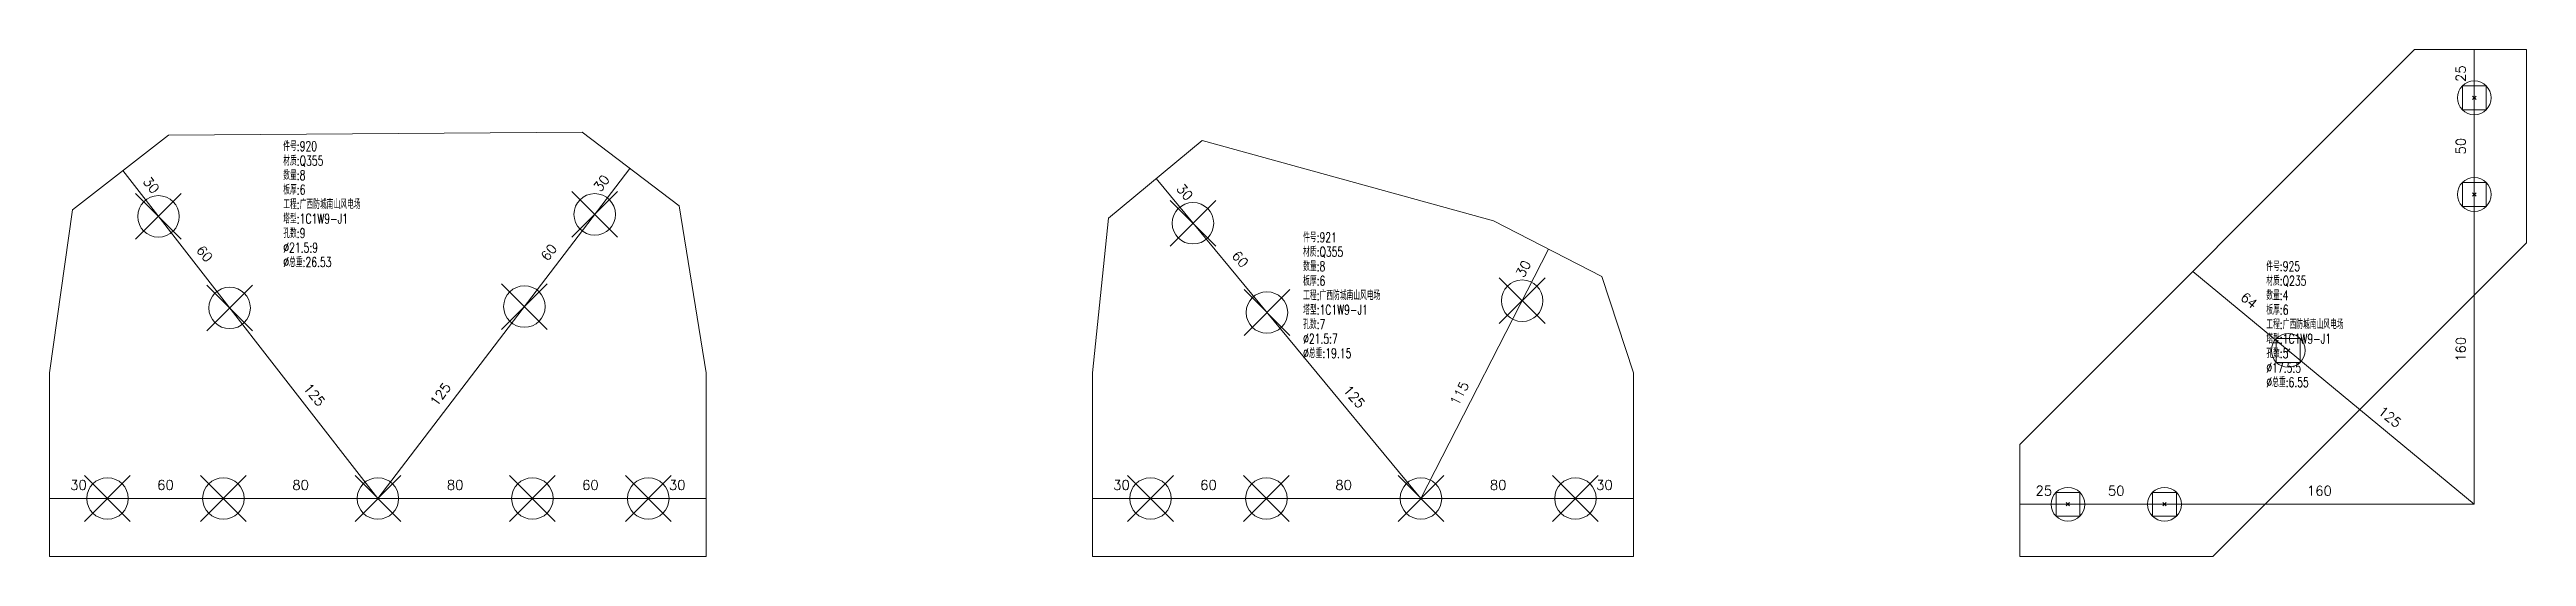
# Model space of a CAD drawing. Extents: x -105 to 10956, y -4548 to 9487.
# Drawn here: x 2778 to 4060, y 986 to 1249 of the extents above; entities that cross this region are included whole.
import ezdxf
from ezdxf.enums import TextEntityAlignment as Align

# ---------------------------------------------------------------- set-up
doc = ezdxf.new("R2010")
doc.units = 0
doc.header["$MEASUREMENT"] = 0
doc.layers.add('1', color=7, linetype='CONTINUOUS', lineweight=25)
doc.layers.add('2', color=7, linetype='CONTINUOUS', lineweight=25)
doc.styles.get("Standard").update_dxf_attribs({"font": 'simplex.shx', "width": 0.7, "height": 3, "bigfont": 'gbhzfs.shx'})

msp = doc.modelspace()

# ---------------------------------------------------------------- texts
at = {"layer": '2', "color": 7, "linetype": 'Continuous', "lineweight": 13}
for s, rotation, p in [('25', 90, (4030.16046, 1236.00977)), ('50', 90, (4030.16048, 1198.50978)), ('30', 309, (2827.33991, 1175.82431)), ('30', 53, (3066.77676, 1176.91933)), ('30', 311, (3362.52602, 1172.08105)), ('60', 309, (2854.97401, 1140.30874)), ('60', 53, (3039.46786, 1141.15308)), ('60', 311, (3391.2299, 1137.42434)), ('30', 63, (3544.37668, 1133.2135)), ('64', 321, (3914.00607, 1115.56127)), ('160', 90, (4030.16046, 1093.3237)), ('125', 309, (2911.77636, 1067.30579)), ('125', 53, (2983.33295, 1067.63357)), ('125', 311, (3450.23228, 1066.18554)), ('115', 63, (3511.32863, 1068.68383)), ('125', 321, (3986.90813, 1055.2773))]:
    msp.add_text(s, height=5, rotation=rotation, dxfattribs=at).set_placement(p, align=Align.BOTTOM_CENTER)
for s, p in [('30', (2792.78833, 1019.13763)), ('60', (2837.78833, 1019.13763)), ('80', (2907.78833, 1019.13763)), ('80', (2987.78833, 1019.13763)), ('60', (3057.78833, 1019.13763)), ('30', (3102.78833, 1019.13763)), ('30', (3332.78833, 1019.13763)), ('60', (3377.78833, 1019.13763)), ('80', (3447.78833, 1019.13763)), ('80', (3527.78833, 1019.13763)), ('30', (3582.78833, 1019.13763)), ('25', (3810.28833, 1016.13763)), ('50', (3847.78833, 1016.13763)), ('160', (3952.97439, 1016.13763))]:
    msp.add_text(s, height=5, dxfattribs=at).set_placement(p, align=Align.BOTTOM_CENTER)
at = {"layer": '2', "color": 7, "linetype": 'Continuous', "lineweight": 13, "char_height": 5, "width": 500, "attachment_point": 1, "line_spacing_factor": 0.9}
for s, insert in [('件号:920\\P材质:Q355\\P数量:8\\P板厚:6\\P工程:广西防城南山风电场\\P塔型:1C1W9-J1\\P孔数:9\\P%%c21.5:9\\P%%c总重:26.53', (2898.78833, 1200.98562)), ('件号:921\\P材质:Q355\\P数量:8\\P板厚:6\\P工程:广西防城南山风电场\\P塔型:1C1W9-J1\\P孔数:7\\P%%c21.5:7\\P%%c总重:19.15', (3426.78833, 1153.81556)), ('件号:925\\P材质:Q235\\P数量:4\\P板厚:6\\P工程:广西防城南山风电场\\P塔型:1C1W9-J1\\P孔数:5\\P%%c17.5:5\\P%%c总重:6.55', (3925.4744, 1138.8237))]:
    msp.add_mtext(s, dxfattribs=dict(at, insert=insert))

# ---------------------------------------------------------------- linework, layer by layer
at = {"layer": '1', "color": 7, "linetype": 'Continuous', "lineweight": 18}
for p, q in [((4002.16047, 1248.50977), (3797.78833, 1044.13763)), ((4060.16047, 1248.50977), (4002.16047, 1248.50977)), ((4060.16047, 1148.50977), (4060.16047, 1248.50977)), ((3053.62515, 1205.83362), (2839.43792, 1204.2433)), ((3103.69791, 1167.60117), (3053.62515, 1205.83362)), ((2839.43792, 1204.2433), (2789.71609, 1165.55557)), ((3374.52225, 1201.49349), (3326.00285, 1161.30807)), ((3525.40237, 1159.78367), (3374.52225, 1201.49349)), ((3117.78833, 1081.13763), (3103.69791, 1167.60117)), ((2789.71609, 1165.55557), (2777.78833, 1081.13763)), ((3326.00285, 1161.30807), (3317.78833, 1081.13763)), ((3581.47641, 1131.06606), (3525.40237, 1159.78367)), ((3897.78833, 986.13763), (4060.16047, 1148.50977)), ((3597.78833, 1081.13763), (3581.47641, 1131.06606)), ((2777.78833, 1081.13763), (2777.78833, 986.13763)), ((3117.78833, 986.13763), (3117.78833, 1081.13763)), ((3317.78833, 1081.13763), (3317.78833, 986.13763)), ((3597.78833, 986.13763), (3597.78833, 1081.13763)), ((3797.78833, 1044.13763), (3797.78833, 986.13763)), ((2777.78833, 986.13763), (3117.78833, 986.13763)), ((3317.78833, 986.13763), (3597.78833, 986.13763)), ((3797.78833, 986.13763), (3897.78833, 986.13763))]:
    msp.add_line(p, q, dxfattribs=at)
at = {"layer": '1', "color": 7, "linetype": 'Continuous', "lineweight": 13}
for p, q in [((4026.97423, 1217.32353), (4026.97423, 1229.69603)), ((4026.97423, 1229.69603), (4039.34673, 1229.69603)), ((4032.28548, 1222.63478), (4034.03548, 1224.38478)), ((4034.03548, 1222.63478), (4032.28548, 1224.38478)), ((4039.34673, 1229.69603), (4039.34673, 1217.32353)), ((4039.34673, 1217.32353), (4026.97423, 1217.32353)), ((2822.35858, 1150.31852), (2846.00858, 1173.96852)), ((2846.00858, 1150.31852), (2822.35858, 1173.96852)), ((3048.2332, 1151.35166), (3071.8832, 1175.00166)), ((3071.8832, 1151.35166), (3048.2332, 1175.00166)), ((3357.95854, 1146.79023), (3381.60854, 1170.44023)), ((3381.60854, 1146.79023), (3357.95854, 1170.44023)), ((4026.97423, 1167.32353), (4026.97423, 1179.69603)), ((4026.97423, 1179.69603), (4039.34673, 1179.69603)), ((4039.34673, 1167.32353), (4026.97423, 1167.32353)), ((4032.28548, 1172.63478), (4034.03548, 1174.38478)), ((4034.03548, 1172.63478), (4032.28548, 1174.38478)), ((4039.34673, 1179.69603), (4039.34673, 1167.32353)), ((3528.38437, 1106.67002), (3552.03437, 1130.32002)), ((3552.03437, 1106.67002), (3528.38437, 1130.32002)), ((2859.20403, 1102.96441), (2882.85403, 1126.61441)), ((2882.85403, 1102.96441), (2859.20403, 1126.61441)), ((3011.82135, 1103.66332), (3035.47135, 1127.31332)), ((3035.47135, 1103.66332), (3011.82135, 1127.31332)), ((3396.23036, 1100.58128), (3419.88036, 1124.23128)), ((3419.88036, 1100.58128), (3396.23036, 1124.23128)), ((3930.64603, 1086.60683), (3930.64603, 1098.97933)), ((3930.64603, 1098.97933), (3943.01853, 1098.97933)), ((3935.95728, 1091.91808), (3937.70728, 1093.66808)), ((3937.70728, 1091.91808), (3935.95728, 1093.66808)), ((3943.01853, 1098.97933), (3943.01853, 1086.60683)), ((3943.01853, 1086.60683), (3930.64603, 1086.60683)), ((2795.96333, 1004.31263), (2819.61333, 1027.96263)), ((2819.61333, 1004.31263), (2795.96333, 1027.96263)), ((2855.96333, 1004.31263), (2879.61333, 1027.96263)), ((2879.61333, 1004.31263), (2855.96333, 1027.96263)), ((2935.96333, 1004.31263), (2959.61333, 1027.96263)), ((2959.61333, 1004.31263), (2935.96333, 1027.96263)), ((3015.96333, 1004.31263), (3039.61333, 1027.96263)), ((3039.61333, 1004.31263), (3015.96333, 1027.96263)), ((3075.96333, 1004.31263), (3099.61333, 1027.96263)), ((3099.61333, 1004.31263), (3075.96333, 1027.96263)), ((3335.96333, 1004.31263), (3359.61333, 1027.96263)), ((3359.61333, 1004.31263), (3335.96333, 1027.96263)), ((3395.96333, 1004.31263), (3419.61333, 1027.96263)), ((3419.61333, 1004.31263), (3395.96333, 1027.96263)), ((3475.96333, 1004.31263), (3499.61333, 1027.96263)), ((3499.61333, 1004.31263), (3475.96333, 1027.96263)), ((3555.96333, 1004.31263), (3579.61333, 1027.96263)), ((3579.61333, 1004.31263), (3555.96333, 1027.96263)), ((3816.60208, 1006.95138), (3816.60208, 1019.32388)), ((3816.60208, 1019.32388), (3828.97458, 1019.32388)), ((3821.91333, 1012.26263), (3823.66333, 1014.01263)), ((3823.66333, 1012.26263), (3821.91333, 1014.01263)), ((3828.97458, 1019.32388), (3828.97458, 1006.95138)), ((3866.60208, 1006.95138), (3866.60208, 1019.32388)), ((3866.60208, 1019.32388), (3878.97458, 1019.32388)), ((3871.91333, 1012.26263), (3873.66333, 1014.01263)), ((3873.66333, 1012.26263), (3871.91333, 1014.01263)), ((3878.97458, 1019.32388), (3878.97458, 1006.95138)), ((3828.97458, 1006.95138), (3816.60208, 1006.95138)), ((3878.97458, 1006.95138), (3866.60208, 1006.95138))]:
    msp.add_line(p, q, dxfattribs=at)
for centre, radius in [((4033.16048, 1223.50978), 8.75), ((4033.16048, 1173.50978), 8.75), ((2834.18358, 1162.14352), 10.75), ((3060.0582, 1163.17666), 10.75), ((3369.78354, 1158.61523), 10.75), ((3540.20937, 1118.49502), 10.75), ((2871.02903, 1114.78941), 10.75), ((3023.64635, 1115.48832), 10.75), ((3408.05536, 1112.40628), 10.75), ((3936.83228, 1092.79308), 8.75), ((2807.78833, 1016.13763), 10.75), ((2867.78833, 1016.13763), 10.75), ((2947.78833, 1016.13763), 10.75), ((3027.78833, 1016.13763), 10.75), ((3087.78833, 1016.13763), 10.75), ((3347.78833, 1016.13763), 10.75), ((3407.78833, 1016.13763), 10.75), ((3487.78833, 1016.13763), 10.75), ((3567.78833, 1016.13763), 10.75), ((3822.78833, 1013.13763), 8.75), ((3872.78833, 1013.13763), 8.75)]:
    msp.add_circle(centre, radius, dxfattribs=at)
at = {"layer": '2', "color": 9, "linetype": 'Continuous', "lineweight": 13}
for p, q in [((4033.16044, 1013.13763), (4033.16044, 1248.50977)), ((2947.78828, 1016.13763), (2815.76083, 1185.82055)), ((2947.78838, 1016.13763), (3078.26416, 1187.02081)), ((3487.7883, 1016.13763), (3350.6476, 1181.71969)), ((3487.78828, 1016.13763), (3553.88437, 1145.19697)), ((4033.1604, 1013.13763), (3887.35628, 1133.70558)), ((3117.78833, 1016.13763), (2777.78833, 1016.13763)), ((3317.78833, 1016.13763), (3597.78833, 1016.13763)), ((3797.78833, 1013.13763), (4033.16044, 1013.13763))]:
    msp.add_line(p, q, dxfattribs=at)

msp.set_redraw_order([(e.dxf.handle, doc.entitydb.next_handle()) for e in msp.query("TEXT MTEXT ATTDEF DIMENSION ARC_DIMENSION")])  # texts and dimensions are drawn at this point

doc.saveas('drawing.dxf')
